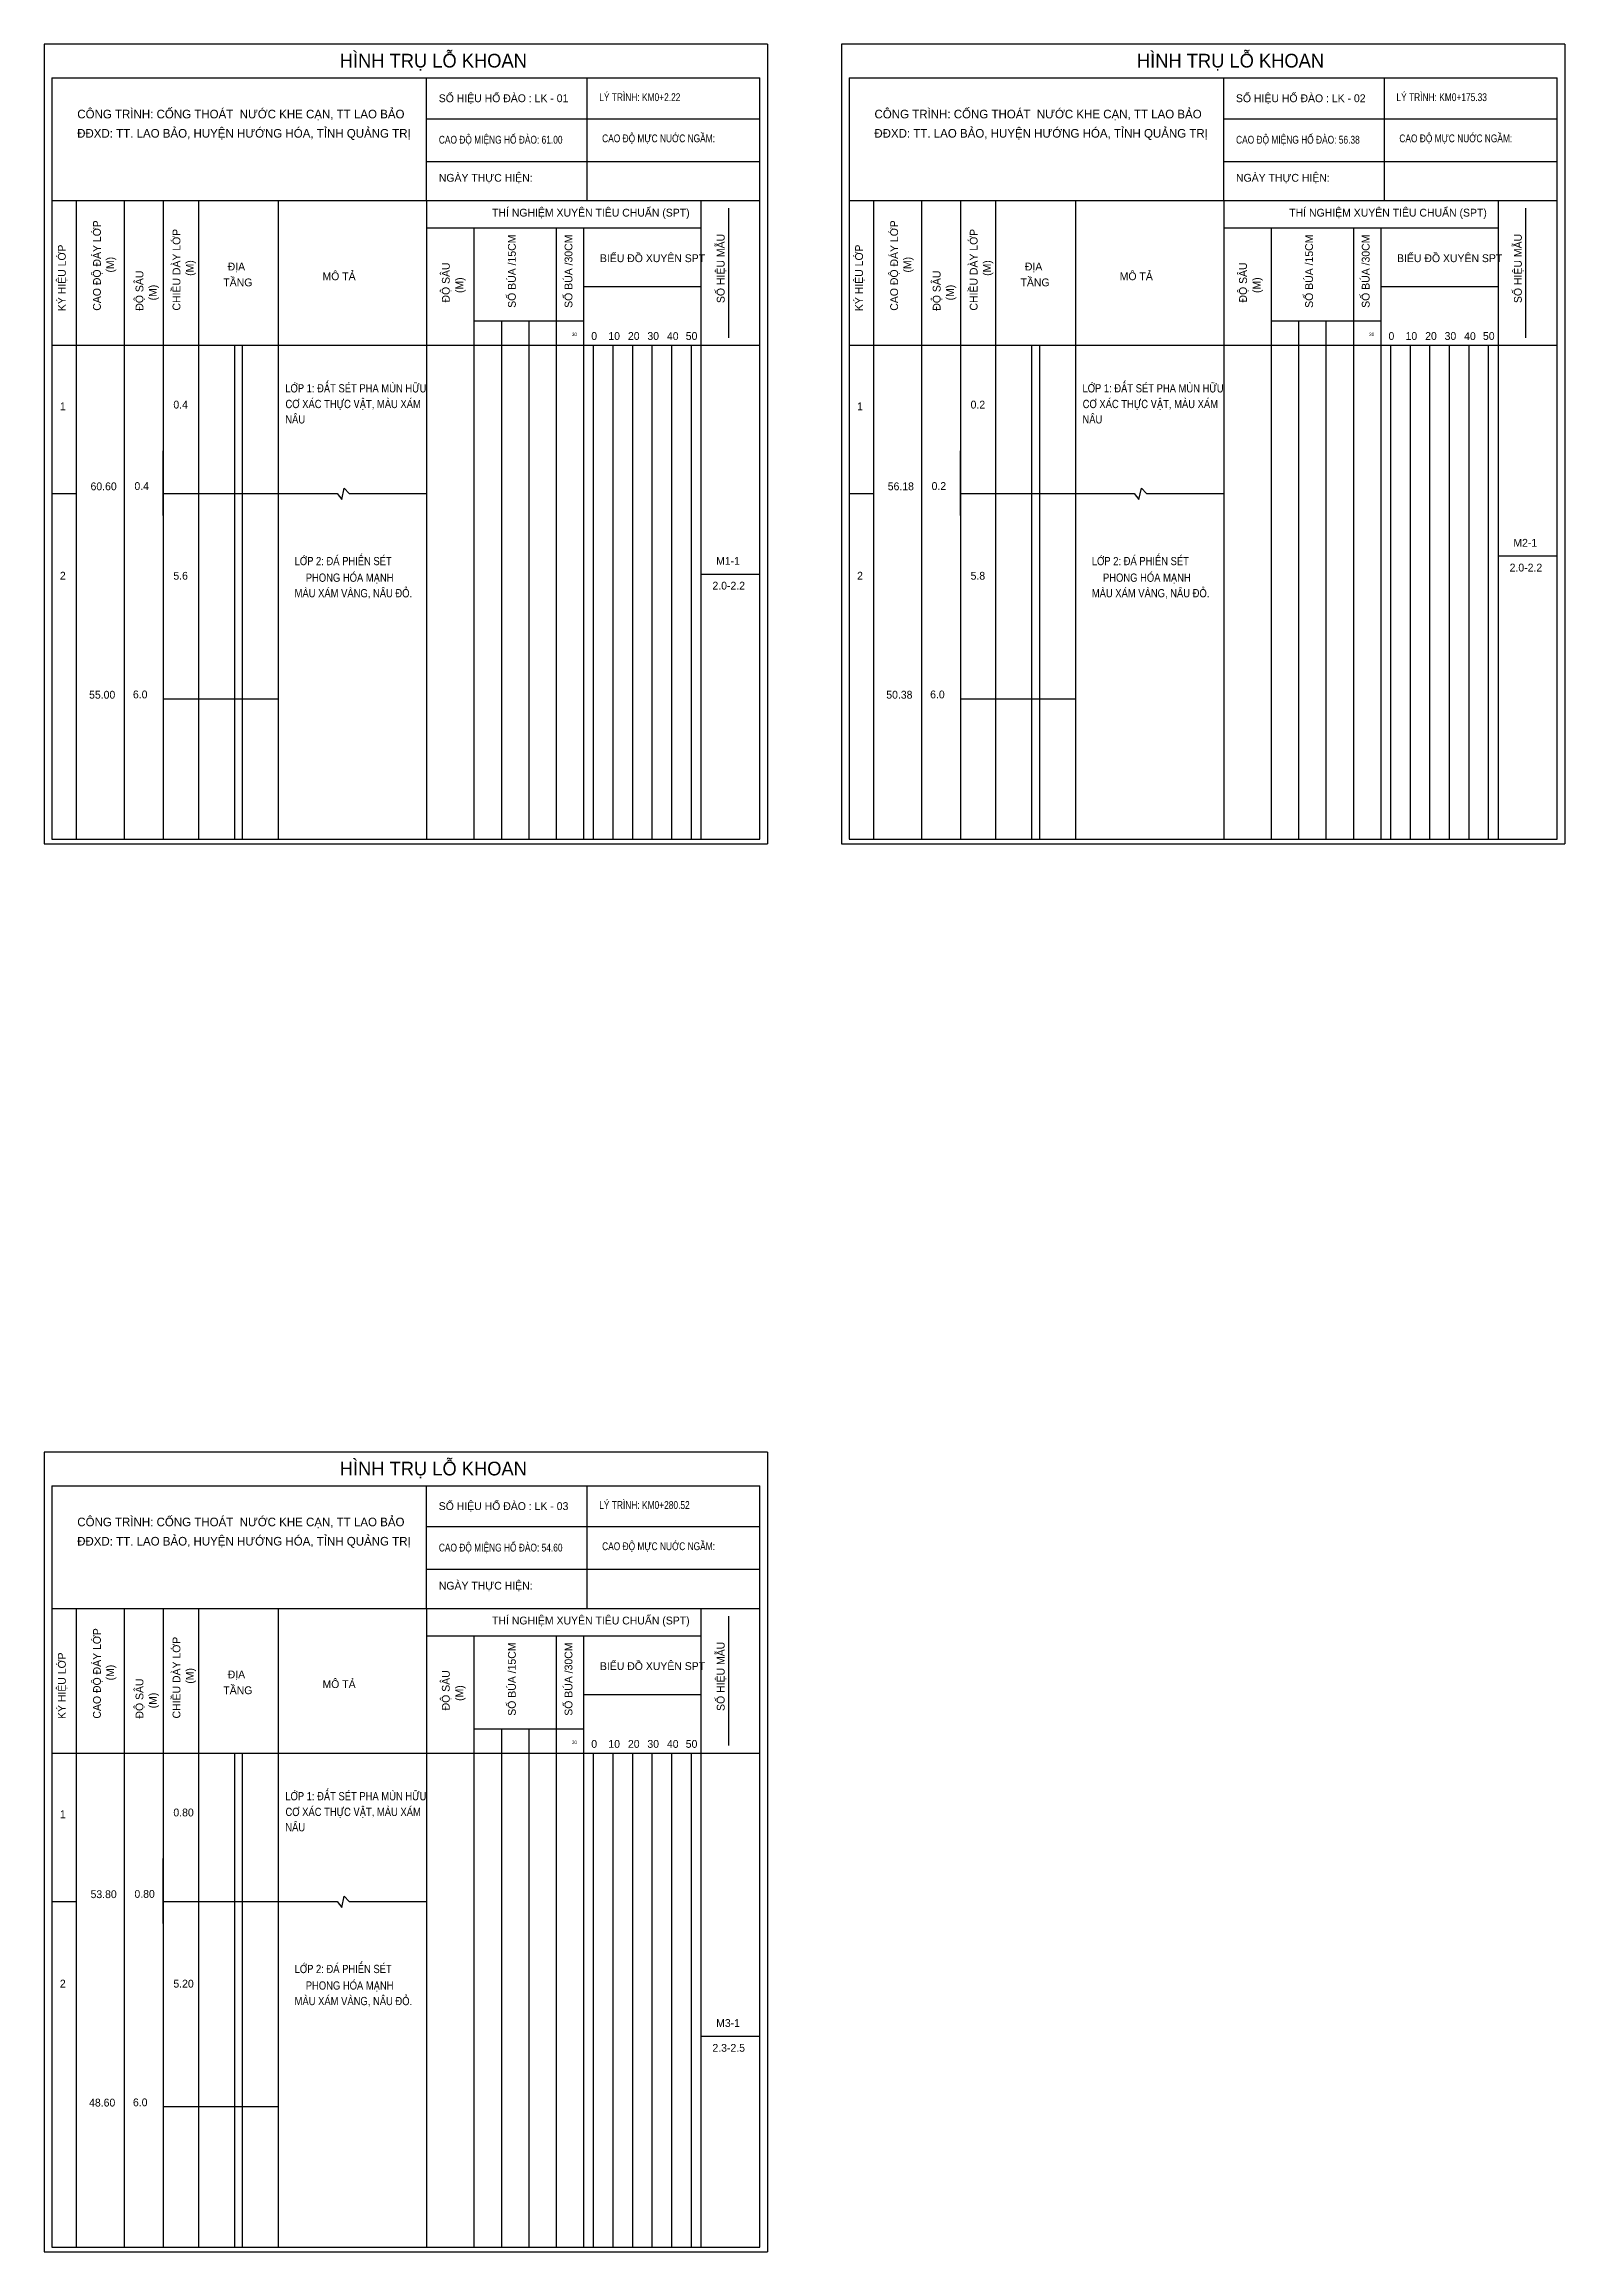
# Model space of a CAD drawing. Header units: feet. Extents: x 2360 to 4597, y 3667 to 5067.
# Drawn here: x 4208 to 4597, y 4027 to 4591 of the extents above; entities that cross this region are included whole.
import ezdxf
from ezdxf.enums import TextEntityAlignment as Align

# ---------------------------------------------------------------- set-up
doc = ezdxf.new("R2010")
doc.units = ezdxf.units.FT
doc.header["$MEASUREMENT"] = 0
doc.layers.add('Dia-Chat', color=8, linetype='Continuous')
doc.layers.add('Tieu-De', color=4, linetype='Continuous')
doc.styles.add('Kten1', font='VHAVAN.TTF')
doc.styles.get("Standard").update_dxf_attribs({"font": 'VHARIALN.TTF', "height": 2})

msp = doc.modelspace()

# ---------------------------------------------------------------- texts
at = {"layer": 'Dia-Chat', "color": 3}
for s, p in [('LíP 1: ®Êt SÐT PHA MïN H÷U', (4269.59, 4502.14)), ('LíP 1: ®Êt SÐT PHA MïN H÷U', (4473.43, 4502.14)), ('C¥ X¸C THùC VËT, mµu x¸m', (4269.65, 4498.13)), ('C¥ X¸C THùC VËT, mµu x¸m', (4473.49, 4498.13)), ('n©u', (4269.59, 4494.2)), ('n©u', (4473.42, 4494.2)), ('LíP 2: §¸ PHIÕN SÐT', (4271.98, 4457.98)), ('LíP 2: §¸ PHIÕN SÐT', (4475.82, 4457.98)), ('mµu x¸m vµng, n©u ®á. ', (4271.97, 4449.77)), ('PHONG HãA M¹NH', (4274.83, 4453.74)), ('mµu x¸m vµng, n©u ®á. ', (4475.81, 4449.77)), ('PHONG HãA M¹NH', (4478.67, 4453.74)), ('LíP 1: ®Êt SÐT PHA MïN H÷U', (4269.59, 4142.32)), ('C¥ X¸C THùC VËT, mµu x¸m', (4269.65, 4138.31)), ('n©u', (4269.59, 4134.39)), ('LíP 2: §¸ PHIÕN SÐT', (4271.98, 4098.16)), ('PHONG HãA M¹NH', (4274.83, 4093.93)), ('mµu x¸m vµng, n©u ®á. ', (4271.97, 4089.96))]:
    msp.add_text(s, height=2.1, dxfattribs=at).set_placement(p)
at = {"layer": 'Tieu-De', "style": 'Kten1'}
for s, height, p in [('H×NH TRô Lç KHOAN', 3.5, (4283.52, 4585.17)), ('H×NH TRô Lç KHOAN', 3.5, (4487.35, 4585.17)), ('Sè hiÖu Hè §µO : LK - 01', 2, (4308.83, 4576.31)), ('Sè hiÖu Hè §µO : LK - 02', 2, (4512.67, 4576.31)), ('Ngµy thùc hiÖn:     ', 2, (4308.85, 4555.98)), ('Ngµy thùc hiÖn:     ', 2, (4512.68, 4555.98)), ('THÝ NGHIÖM XUY£N TI£U CHUÈN (SPT)', 2, (4322.46, 4547.07)), ('THÝ NGHIÖM XUY£N TI£U CHUÈN (SPT)', 2, (4526.3, 4547.07)), ('BIÓU §å xuyªn spt', 2, (4350.04, 4535.43)), ('BIÓU §å xuyªn spt', 2, (4553.87, 4535.43)), ('TÇNG', 2, (4253.75, 4529.25)), (' §ÞA ', 2, (4254.12, 4533.3)), ('  M¤ T¶', 2, (4277.62, 4530.82)), ('TÇNG', 2, (4457.59, 4529.25)), (' §ÞA ', 2, (4457.96, 4533.3)), ('  M¤ T¶', 2, (4481.46, 4530.82)), ('30', 0.85, (4342.88, 4516.55)), ('0', 2, (4347.83, 4515.55)), ('10', 2, (4352.2, 4515.55)), ('20', 2, (4357.21, 4515.55)), ('30', 2, (4362.18, 4515.55)), ('40', 2, (4367.18, 4515.52)), ('50', 2, (4371.99, 4515.55)), ('30', 0.85, (4546.72, 4516.55)), ('0', 2, (4551.67, 4515.55)), ('10', 2, (4556.04, 4515.55)), ('20', 2, (4561.05, 4515.55)), ('30', 2, (4566.02, 4515.55)), ('40', 2, (4571.02, 4515.52)), ('50', 2, (4575.83, 4515.55)), ('1', 2, (4211.96, 4497.56)), ('0.4', 2, (4240.98, 4498.01)), ('1', 2, (4415.8, 4497.56)), ('0.2', 2, (4444.82, 4498.01)), ('60.60', 2, (4219.8, 4477.13)), ('0.4', 2, (4231.02, 4477.2)), ('56.18', 2, (4423.64, 4477.13)), ('0.2', 2, (4434.85, 4477.2)), ('M2-1', 2, (4583.6, 4462.7)), ('M1-1', 2, (4379.76, 4458.08)), ('2.0-2.2', 2, (4582.65, 4456.36)), ('2', 2, (4211.96, 4454.28)), ('5.6', 2, (4240.98, 4454.27)), ('2.0-2.2', 2, (4378.81, 4451.74)), ('2', 2, (4415.8, 4454.28)), ('5.8', 2, (4444.82, 4454.27)), ('55.00', 2, (4219.43, 4423.87)), ('6.0', 2, (4230.64, 4423.94)), ('50.38', 2, (4423.26, 4423.87)), ('6.0', 2, (4434.48, 4423.94)), ('H×NH TRô Lç KHOAN', 3.5, (4283.52, 4225.35)), ('Sè hiÖu Hè §µO : LK - 03', 2, (4308.83, 4216.5)), ('Ngµy thùc hiÖn:     ', 2, (4308.85, 4196.16)), ('THÝ NGHIÖM XUY£N TI£U CHUÈN (SPT)', 2, (4322.46, 4187.26)), (' §ÞA ', 2, (4254.12, 4173.48)), ('BIÓU §å xuyªn spt', 2, (4350.04, 4175.61)), ('TÇNG', 2, (4253.75, 4169.44)), ('  M¤ T¶', 2, (4277.62, 4171.01)), ('30', 0.85, (4342.88, 4156.73)), ('0', 2, (4347.83, 4155.73)), ('10', 2, (4352.2, 4155.73)), ('20', 2, (4357.21, 4155.73)), ('30', 2, (4362.18, 4155.73)), ('40', 2, (4367.18, 4155.71)), ('50', 2, (4371.99, 4155.73)), ('1', 2, (4211.96, 4137.74)), ('0.80', 2, (4240.98, 4138.2)), ('53.80', 2, (4219.8, 4117.32)), ('0.80', 2, (4231.02, 4117.39)), ('2', 2, (4211.96, 4094.47)), ('5.20', 2, (4240.98, 4094.45)), ('M3-1', 2, (4379.76, 4084.39)), ('2.3-2.5', 2, (4378.81, 4078.05)), ('48.60', 2, (4219.43, 4064.05)), ('6.0', 2, (4230.64, 4064.12))]:
    msp.add_text(s, height=height, dxfattribs=at).set_placement(p)
at = {"layer": 'Tieu-De', "style": 'Kten1', "width": 0.8}
for s, p in [('lý tr×nh: KM0+2.22', (4349.87, 4576.59)), ('lý tr×nh: KM0+175.33', (4553.71, 4576.59)), ('CAO §é MIÖNG Hè §µO: 61.00', (4308.86, 4565.71)), ('Cao ®é mùc nuíc ngÇm: ', (4350.61, 4566.06)), ('CAO §é MIÖNG Hè §µO: 56.38', (4512.7, 4565.71)), ('Cao ®é mùc nuíc ngÇm: ', (4554.45, 4566.06)), ('lý tr×nh: KM0+280.52', (4349.87, 4216.78)), ('CAO §é MIÖNG Hè §µO: 54.60', (4308.86, 4205.9)), ('Cao ®é mùc nuíc ngÇm: ', (4350.61, 4206.25))]:
    msp.add_text(s, height=2, dxfattribs=at).set_placement(p)
at = {"layer": 'Tieu-De', "color": 2, "style": 'Kten1'}
for s, p in [('c«ng tr×nh: CèNG THO¸T  N¦íC KHE C¹N, TT LAO B¶O', (4258.24, 4573.27)), ('c«ng tr×nh: CèNG THO¸T  N¦íC KHE C¹N, TT LAO B¶O', (4462.08, 4573.27)), ('§§XD: TT. LAO B¶O, huyÖn H¦íNG HãA, TØNH QU¶NG TRÞ', (4259.02, 4568.35)), ('§§XD: TT. LAO B¶O, huyÖn H¦íNG HãA, TØNH QU¶NG TRÞ', (4462.85, 4568.35)), ('c«ng tr×nh: CèNG THO¸T  N¦íC KHE C¹N, TT LAO B¶O', (4258.24, 4213.45)), ('§§XD: TT. LAO B¶O, huyÖn H¦íNG HãA, TØNH QU¶NG TRÞ', (4259.02, 4208.53))]:
    msp.add_text(s, height=2.2, dxfattribs=at).set_placement(p, align=Align.MIDDLE_CENTER)
at = {"layer": 'Tieu-De', "style": 'Kten1'}
for s, p in [('cao ®é ®¸y líp', (4222.43, 4523.01)), ('CHIÒU Dµy líp', (4242.77, 4523.05)), ('  Sè BóA /15cm', (4328.53, 4522.26)), ('  Sè BóA /30cm', (4343.01, 4522.26)), ('Sè hiÖu mÉu ', (4381.93, 4524.97)), ('cao ®é ®¸y líp', (4426.27, 4523.01)), ('CHIÒU Dµy líp', (4446.61, 4523.05)), ('  Sè BóA /15cm', (4532.37, 4522.26)), ('  Sè BóA /30cm', (4546.85, 4522.26)), ('Sè hiÖu mÉu ', (4585.76, 4524.97)), ('ký hiÖu líp', (4213.46, 4522.91)), ('             (m)', (4225.8, 4523.11)), ('ký hiÖu líp', (4417.3, 4522.91)), ('             (m)', (4429.64, 4523.11)), (' ®é S¢U', (4233.31, 4522.27)), ('             (m)', (4246.17, 4522.26)), ('    ®é S¢U', (4311.64, 4522.13)), (' (m)', (4315.11, 4526.79)), (' ®é S¢U', (4437.15, 4522.27)), ('             (m)', (4450.01, 4522.26)), ('    ®é S¢U', (4515.48, 4522.13)), (' (m)', (4518.95, 4526.79)), ('             (m)', (4236.71, 4515.98)), ('             (m)', (4440.55, 4515.98)), ('cao ®é ®¸y líp', (4222.43, 4163.2)), ('CHIÒU Dµy líp', (4242.77, 4163.23)), ('  Sè BóA /15cm', (4328.53, 4162.44)), ('  Sè BóA /30cm', (4343.01, 4162.44)), ('Sè hiÖu mÉu ', (4381.93, 4165.15)), ('ký hiÖu líp', (4213.46, 4163.09)), ('             (m)', (4225.8, 4163.29)), ('             (m)', (4246.17, 4162.45)), ('    ®é S¢U', (4311.64, 4162.32)), (' ®é S¢U', (4233.31, 4162.46)), ('             (m)', (4236.71, 4156.16)), (' (m)', (4315.11, 4166.97))]:
    msp.add_text(s, height=2, rotation=90, dxfattribs=at).set_placement(p)

# ---------------------------------------------------------------- linework, layer by layer
at = {"color": 1}
for p, q in [((4207.93, 4591.14), (4207.93, 4386.73)), ((4392.93, 4591.14), (4207.93, 4591.14)), ((4411.77, 4591.14), (4411.77, 4386.73)), ((4596.77, 4591.14), (4411.77, 4591.14)), ((4207.93, 4386.73), (4392.93, 4386.73)), ((4411.77, 4386.73), (4596.77, 4386.73)), ((4207.93, 4231.32), (4207.93, 4026.91)), ((4392.93, 4231.32), (4207.93, 4231.32)), ((4207.93, 4026.91), (4392.93, 4026.91))]:
    msp.add_line(p, q, dxfattribs=at)
for p, q in [((4209.93, 4582.5), (4209.93, 4387.96)), ((4390.93, 4387.96), (4390.93, 4582.5)), ((4413.77, 4582.5), (4413.77, 4387.96)), ((4594.77, 4387.96), (4594.77, 4582.5)), ((4209.93, 4551.18), (4390.93, 4551.18)), ((4209.93, 4551.18), (4390.93, 4551.18)), ((4216.13, 4551.18), (4216.13, 4387.96)), ((4228.39, 4551.18), (4228.39, 4387.96)), ((4238.38, 4551.18), (4238.38, 4387.96)), ((4247.39, 4551.18), (4247.39, 4387.96)), ((4267.77, 4551.18), (4267.77, 4387.96)), ((4305.69, 4551.18), (4305.69, 4387.96)), ((4375.93, 4387.96), (4375.93, 4551.18)), ((4413.77, 4551.18), (4594.77, 4551.18)), ((4413.77, 4551.18), (4594.77, 4551.18)), ((4419.97, 4551.18), (4419.97, 4387.96)), ((4432.23, 4551.18), (4432.23, 4387.96)), ((4442.21, 4551.18), (4442.21, 4387.96)), ((4451.23, 4551.18), (4451.23, 4387.96)), ((4471.61, 4551.18), (4471.61, 4387.96)), ((4509.53, 4551.18), (4509.53, 4387.96)), ((4579.77, 4387.96), (4579.77, 4551.18)), ((4305.69, 4544.18), (4375.93, 4544.18)), ((4307.44, 4544.18), (4375.93, 4544.18)), ((4317.93, 4387.96), (4317.93, 4544.18)), ((4338.93, 4387.96), (4338.93, 4544.18)), ((4345.93, 4387.96), (4345.93, 4544.18)), ((4509.53, 4544.18), (4579.77, 4544.18)), ((4511.28, 4544.18), (4579.77, 4544.18)), ((4521.77, 4387.96), (4521.77, 4544.18)), ((4542.77, 4387.96), (4542.77, 4544.18)), ((4549.77, 4387.96), (4549.77, 4544.18)), ((4345.93, 4529.18), (4375.93, 4529.18)), ((4549.77, 4529.18), (4579.77, 4529.18)), ((4324.93, 4387.96), (4324.93, 4520.42)), ((4331.93, 4387.96), (4331.93, 4520.42)), ((4528.77, 4387.96), (4528.77, 4520.42)), ((4535.77, 4387.96), (4535.77, 4520.42)), ((4209.93, 4514.18), (4390.93, 4514.18)), ((4209.93, 4514.18), (4216.13, 4514.18)), ((4256.58, 4514.18), (4256.58, 4387.96)), ((4258.58, 4514.18), (4258.58, 4387.96)), ((4348.43, 4387.96), (4348.43, 4514.18)), ((4348.43, 4387.96), (4348.43, 4514.18)), ((4353.43, 4387.96), (4353.43, 4514.18)), ((4358.43, 4387.96), (4358.43, 4514.18)), ((4363.43, 4387.96), (4363.43, 4514.18)), ((4368.43, 4387.96), (4368.43, 4514.18)), ((4373.43, 4387.96), (4373.43, 4514.18)), ((4413.77, 4514.18), (4594.77, 4514.18)), ((4413.77, 4514.18), (4419.97, 4514.18)), ((4460.42, 4514.18), (4460.42, 4387.96)), ((4462.42, 4514.18), (4462.42, 4387.96)), ((4552.27, 4387.96), (4552.27, 4514.18)), ((4552.27, 4387.96), (4552.27, 4514.18)), ((4557.27, 4387.96), (4557.27, 4514.18)), ((4562.27, 4387.96), (4562.27, 4514.18)), ((4567.27, 4387.96), (4567.27, 4514.18)), ((4572.27, 4387.96), (4572.27, 4514.18)), ((4577.27, 4387.96), (4577.27, 4514.18)), ((4238.38, 4470.69), (4238.38, 4487.22)), ((4442.21, 4470.69), (4442.21, 4487.22)), ((4209.93, 4476.26), (4216.13, 4476.26)), ((4413.77, 4476.26), (4419.97, 4476.26)), ((4209.93, 4387.96), (4390.93, 4387.96)), ((4413.77, 4387.96), (4594.77, 4387.96)), ((4209.93, 4222.68), (4209.93, 4028.14)), ((4390.93, 4028.14), (4390.93, 4222.68)), ((4209.93, 4191.37), (4390.93, 4191.37)), ((4209.93, 4191.37), (4390.93, 4191.37)), ((4216.13, 4191.37), (4216.13, 4028.14)), ((4228.39, 4191.37), (4228.39, 4028.14)), ((4238.38, 4191.37), (4238.38, 4028.14)), ((4247.39, 4191.37), (4247.39, 4028.14)), ((4267.77, 4191.37), (4267.77, 4028.14)), ((4305.69, 4191.37), (4305.69, 4028.14)), ((4375.93, 4028.14), (4375.93, 4191.37)), ((4305.69, 4184.37), (4375.93, 4184.37)), ((4307.44, 4184.37), (4375.93, 4184.37)), ((4317.93, 4028.14), (4317.93, 4184.37)), ((4338.93, 4028.14), (4338.93, 4184.37)), ((4345.93, 4028.14), (4345.93, 4184.37)), ((4345.93, 4169.37), (4375.93, 4169.37)), ((4324.93, 4028.14), (4324.93, 4160.6)), ((4331.93, 4028.14), (4331.93, 4160.6)), ((4209.93, 4154.37), (4390.93, 4154.37)), ((4209.93, 4154.37), (4216.13, 4154.37)), ((4256.58, 4154.37), (4256.58, 4028.14)), ((4258.58, 4154.37), (4258.58, 4028.14)), ((4348.43, 4028.14), (4348.43, 4154.37)), ((4348.43, 4028.14), (4348.43, 4154.37)), ((4353.43, 4028.14), (4353.43, 4154.37)), ((4358.43, 4028.14), (4358.43, 4154.37)), ((4363.43, 4028.14), (4363.43, 4154.37)), ((4368.43, 4028.14), (4368.43, 4154.37)), ((4373.43, 4028.14), (4373.43, 4154.37)), ((4238.38, 4110.87), (4238.38, 4127.41)), ((4209.93, 4116.45), (4216.13, 4116.45)), ((4209.93, 4028.14), (4390.93, 4028.14))]:
    msp.add_line(p, q)
at = {"color": 2}
for p, q in [((4346.7, 4582.5), (4346.7, 4551.18)), ((4550.54, 4582.5), (4550.54, 4551.18)), ((4346.7, 4222.68), (4346.7, 4191.37))]:
    msp.add_line(p, q, dxfattribs=at)
at = {"color": 1, "flags": 128}
for points in [[(4392.93, 4591.14), (4392.93, 4386.73)], [(4596.77, 4591.14), (4596.77, 4386.73)], [(4392.93, 4231.32), (4392.93, 4026.91)]]:
    msp.add_lwpolyline(points, dxfattribs=at)
at = {"flags": 128}
for points in [[(4238.38, 4514.18), (4267.77, 4514.18)], [(4442.21, 4514.18), (4471.61, 4514.18)], [(4238.38, 4476.26), (4267.77, 4476.26)], [(4442.21, 4476.26), (4471.61, 4476.26)], [(4238.38, 4423.86), (4267.77, 4423.86)], [(4442.21, 4423.86), (4471.61, 4423.86)], [(4238.38, 4154.37), (4267.77, 4154.37)], [(4238.38, 4116.45), (4267.77, 4116.45)], [(4238.38, 4064.05), (4267.77, 4064.05)]]:
    msp.add_lwpolyline(points, dxfattribs=at)
at = {"color": 2}
for points in [[(4267.77, 4476.26), (4282.84, 4476.26), (4284.01, 4474.77), (4284.69, 4477.66), (4285.93, 4476.3), (4305.69, 4476.3)], [(4471.61, 4476.26), (4486.68, 4476.26), (4487.85, 4474.77), (4488.53, 4477.66), (4489.76, 4476.3), (4509.53, 4476.3)], [(4267.77, 4116.45), (4282.84, 4116.45), (4284.01, 4114.96), (4284.69, 4117.85), (4285.93, 4116.48), (4305.69, 4116.48)]]:
    msp.add_lwpolyline(points, dxfattribs=at)
at = {"layer": 'Tieu-De'}
for p, q in [((4209.93, 4582.5), (4390.93, 4582.5)), ((4209.93, 4582.5), (4390.93, 4582.5)), ((4209.93, 4582.5), (4390.91, 4582.5)), ((4209.93, 4582.5), (4390.93, 4582.5)), ((4306.43, 4582.5), (4390.93, 4582.5)), ((4413.77, 4582.5), (4594.77, 4582.5)), ((4413.77, 4582.5), (4594.77, 4582.5)), ((4413.77, 4582.5), (4594.75, 4582.5)), ((4413.77, 4582.5), (4594.77, 4582.5)), ((4510.27, 4582.5), (4594.77, 4582.5)), ((4305.69, 4572.07), (4390.93, 4572.07)), ((4306.43, 4572.07), (4390.93, 4572.07)), ((4509.53, 4572.07), (4594.77, 4572.07)), ((4510.27, 4572.07), (4594.77, 4572.07)), ((4305.69, 4561.18), (4390.93, 4561.18)), ((4509.53, 4561.18), (4594.77, 4561.18)), ((4382.91, 4549.19), (4382.91, 4516.11)), ((4586.74, 4549.19), (4586.74, 4516.11)), ((4317.93, 4520.42), (4345.93, 4520.42)), ((4521.77, 4520.42), (4549.77, 4520.42)), ((4209.93, 4222.68), (4390.93, 4222.68)), ((4209.93, 4222.68), (4390.93, 4222.68)), ((4209.93, 4222.68), (4390.91, 4222.68)), ((4209.93, 4222.68), (4390.93, 4222.68)), ((4306.43, 4222.68), (4390.93, 4222.68)), ((4305.69, 4212.25), (4390.93, 4212.25)), ((4306.43, 4212.25), (4390.93, 4212.25)), ((4305.69, 4201.37), (4390.93, 4201.37)), ((4382.91, 4189.37), (4382.91, 4156.29)), ((4317.93, 4160.6), (4345.93, 4160.6))]:
    msp.add_line(p, q, dxfattribs=at)
for points in [[(4305.69, 4551.18), (4305.69, 4582.5)], [(4509.53, 4551.18), (4509.53, 4582.5)], [(4579.77, 4460.34), (4594.77, 4460.34)], [(4375.93, 4455.72), (4390.93, 4455.72)], [(4305.69, 4191.37), (4305.69, 4222.68)], [(4375.93, 4082.03), (4390.93, 4082.03)]]:
    msp.add_lwpolyline(points, dxfattribs=at)

msp.set_redraw_order([(e.dxf.handle, doc.entitydb.next_handle()) for e in msp.query("TEXT MTEXT ATTDEF DIMENSION ARC_DIMENSION")])  # texts and dimensions are drawn at this point

doc.saveas('drawing.dxf')
